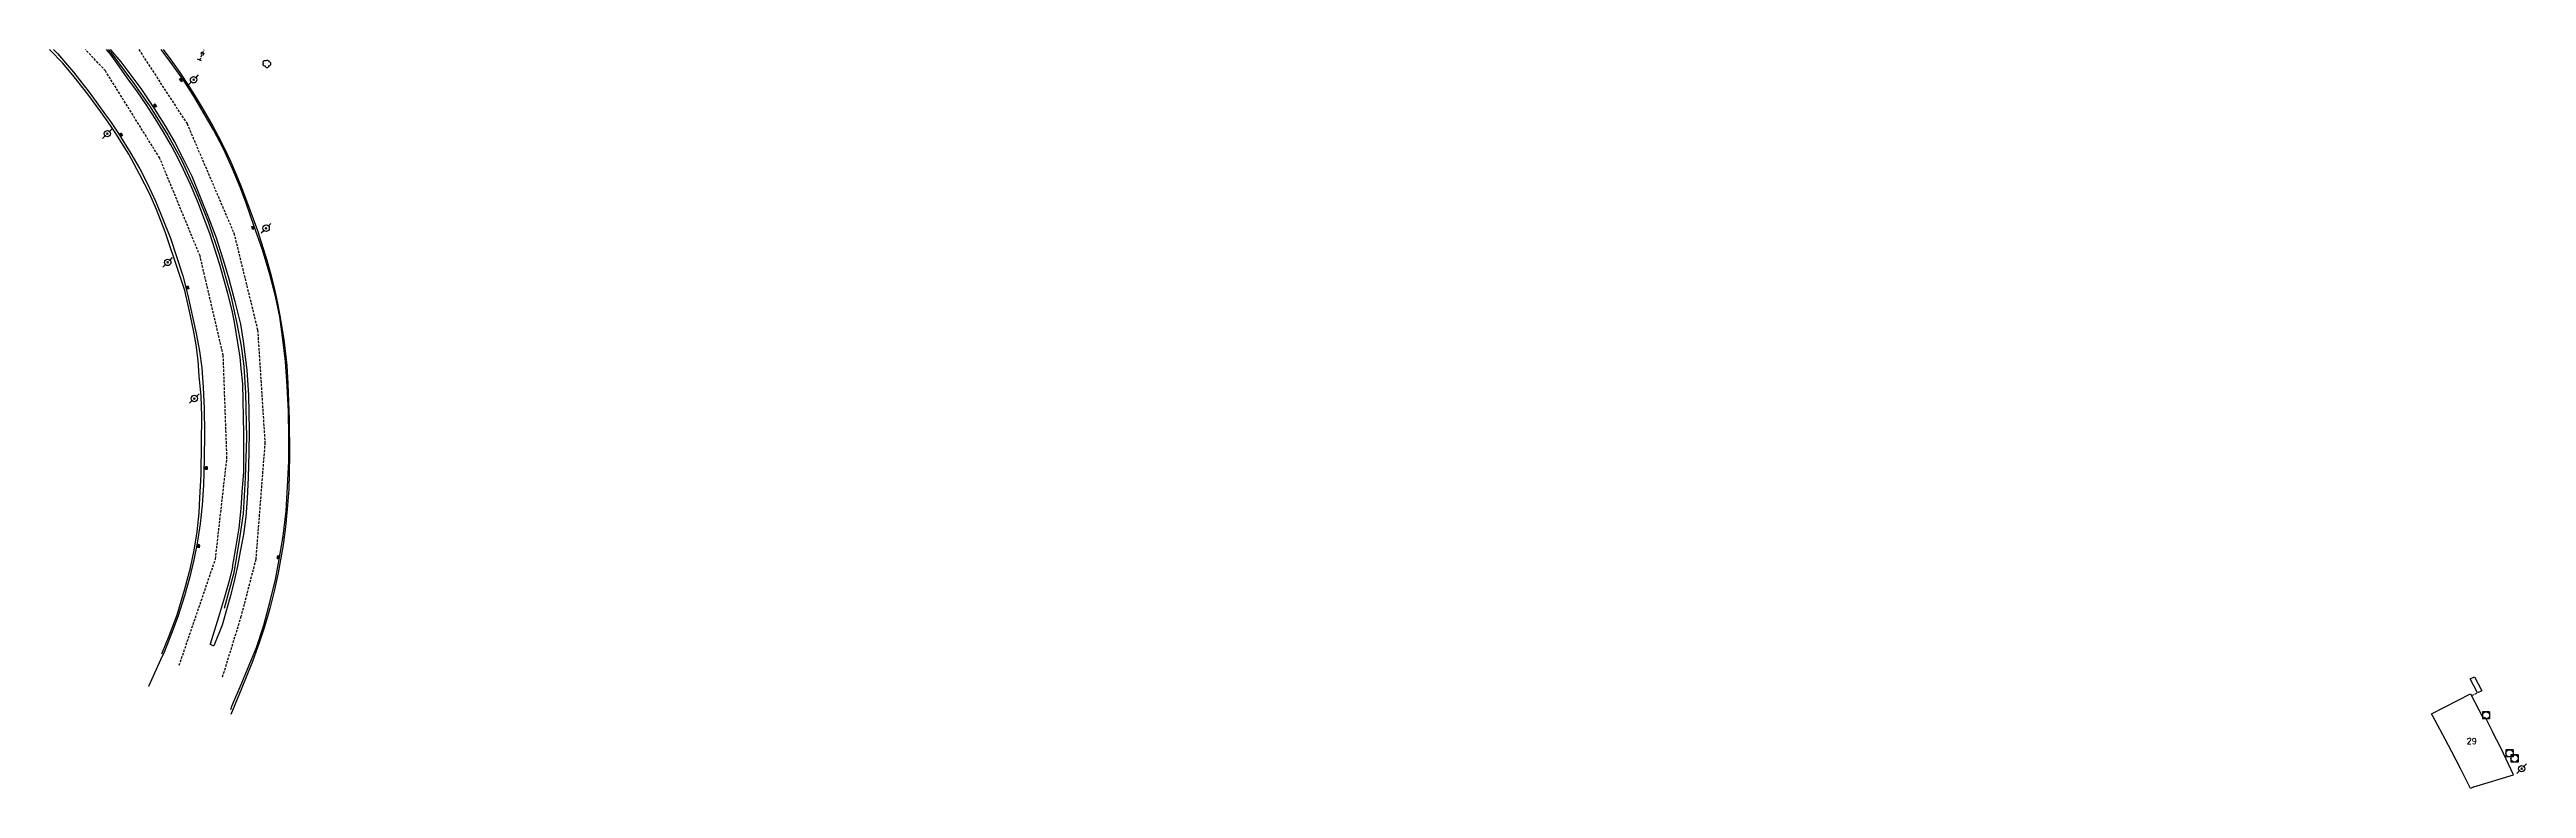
# Model space of a CAD drawing. Header units: millimetres. Extents: x 155999 to 157000, y 121000 to 121826.
# Drawn here: x 156001 to 156519, y 121517 to 121671 of the extents above; entities that cross this region are included whole.
import ezdxf
from ezdxf.enums import TextEntityAlignment as Align

# ---------------------------------------------------------------- set-up
doc = ezdxf.new("R2010")
doc.units = ezdxf.units.MM
doc.linetypes.add('DASHED', pattern=[0.75, 0.5, -0.25])
doc.layers.get('0').update_dxf_attribs({"linetype": 'CONTINUOUS'})
for name, color, linetype in [('W0001', 6, 'DASHED'), ('W0008', 7, 'CONTINUOUS'), ('W0010', 4, 'CONTINUOUS'), ('W0015', 2, 'CONTINUOUS'), ('W0101', 7, 'CONTINUOUS'), ('W0105', 7, 'CONTINUOUS'), ('W0112', 1, 'DASHED'), ('W0120', 7, 'CONTINUOUS'), ('W0220', 5, 'DASHED'), ('W0300', 7, 'CONTINUOUS'), ('W0401', 7, 'CONTINUOUS'), ('W0420', 7, 'CONTINUOUS'), ('W0473', 7, 'CONTINUOUS'), ('W0991', 7, 'CONTINUOUS'), ('W1102', 7, 'CONTINUOUS')]:
    doc.layers.add(name, color=color, linetype=linetype)
doc.styles.get("Standard").update_dxf_attribs({"font": 'romans.shx', "width": 0.85})

# ---------------------------------------------------------------- blocks, each defined once
blk = doc.blocks.new('T473')
for p, q in [((-0.166667, 0.166667), (0.166667, -0.166667)), ((-0.166667, -0.166667), (0.166667, 0.166667)), ((0.500001, 0.500001), (1.000002, 1.000002)), ((-1.000002, -1.000002), (-0.500001, -0.500001))]:
    blk.add_line(p, q)
blk.add_ellipse((0, 0), major_axis=(0.471405, 0.471405), ratio=1, start_param=5.4977871438, end_param=11.780972451)
blk = doc.blocks.new('T401')
for p, q in [((-0.3, 0.3), (0, 0.3)), ((-0.3, -0.25), (-0.3, 0.3)), ((-0.3, 0.15), (0, 0.15)), ((-0.3, 0), (0, 0)), ((0, 0.3), (0, -0.25)), ((-0.3, -0.15), (0, -0.15)), ((-0.3, -0.25), (-0.3, -0.3)), ((-0.3, -0.3), (0, -0.3)), ((0, -0.3), (0, -0.25))]:
    blk.add_line(p, q)
blk = doc.blocks.new('T300')
for p, q in [((-0.8, 0.51), (-0.86, 0.34)), ((-0.86, 0.34), (-0.86, 0.17)), ((-0.86, 0.17), (-0.74, 0.06)), ((-0.69, 0.63), (-0.8, 0.51)), ((-0.8, -0.06), (-0.74, 0.06)), ((-0.74, 0.06), (-0.69, 0.11)), ((-0.57, 0.69), (-0.69, 0.63)), ((-0.46, 0.69), (-0.57, 0.69)), ((-0.29, 0.63), (-0.46, 0.69)), ((-0.29, 0.63), (-0.17, 0.74)), ((-0.23, 0.57), (-0.29, 0.63)), ((-0.17, 0.74), (-0.06, 0.8)), ((-0.06, 0.8), (0.06, 0.8)), ((0.06, 0.8), (0.23, 0.74)), ((0.23, 0.74), (0.34, 0.63)), ((0.34, 0.63), (0.4, 0.51)), ((0.46, 0.46), (0.34, 0.46)), ((0.4, 0.51), (0.4, 0.46)), ((0.57, 0.4), (0.46, 0.46)), ((0.57, 0.4), (0.69, 0.29)), ((0.69, 0.29), (0.74, 0.17)), ((0.74, 0.06), (0.69, -0.17)), ((0.74, 0.17), (0.74, 0.06)), ((-0.8, -0.17), (-0.8, -0.06)), ((-0.8, -0.23), (-0.8, -0.17)), ((-0.74, -0.34), (-0.8, -0.23)), ((-0.69, -0.4), (-0.74, -0.34)), ((-0.51, -0.46), (-0.69, -0.4)), ((-0.4, -0.46), (-0.51, -0.46)), ((-0.4, -0.46), (-0.34, -0.46)), ((-0.34, -0.46), (-0.34, -0.4)), ((-0.34, -0.51), (-0.34, -0.46)), ((-0.29, -0.63), (-0.34, -0.51)), ((-0.17, -0.74), (-0.29, -0.63)), ((-0.06, -0.8), (-0.17, -0.74)), ((0.06, -0.8), (-0.06, -0.8)), ((0.17, -0.74), (0.06, -0.8)), ((0.23, -0.69), (0.17, -0.74)), ((0.29, -0.46), (0.23, -0.46)), ((0.29, -0.63), (0.23, -0.69)), ((0.46, -0.4), (0.29, -0.46)), ((0.34, -0.51), (0.29, -0.63)), ((0.34, -0.51), (0.34, -0.46)), ((0.57, -0.34), (0.46, -0.4)), ((0.63, -0.29), (0.57, -0.34)), ((0.69, -0.17), (0.63, -0.29))]:
    blk.add_line(p, q)
blk = doc.blocks.new('t220o')
at = {"color": 0, "linetype": 'Continuous'}
for p, q in [((-0.25, 0.25), (0.25, 0.25)), ((-0.25, -0.25), (0.25, -0.25))]:
    blk.add_line(p, q, dxfattribs=at)
blk = doc.blocks.new('T420')
for p, q in [((0.75, 0.75), (-0.75, 0.75)), ((-0.75, 0.75), (-0.75, -0.75)), ((0.75, 0.75), (0.75, -0.75)), ((0.75, -0.75), (-0.75, -0.75))]:
    blk.add_line(p, q)
blk.add_ellipse((0, 0), major_axis=(-0.53, 0.53), ratio=1, start_param=3.926991, end_param=10.210176)

msp = doc.modelspace()

# ---------------------------------------------------------------- linework, layer by layer
at = {"layer": 'W0001'}
for points in [[(156014, 121664.89), (156012.97, 121666.55), (156008.8, 121671)], [(156019.92, 121671), (156030, 121655.54), (156039.8, 121632.68), (156044.75, 121612.45), (156046.27, 121588.96), (156044.36, 121564.59), (156041.27, 121552.66), (156037.34, 121539.92), (156037.34, 121539.92)], [(156028.37, 121542.49), (156028.37, 121542.49), (156035.94, 121564.67), (156038.34, 121585.74), (156037.57, 121607.17), (156032.72, 121627.93), (156024.29, 121648.36), (156014, 121664.89)]]:
    msp.add_lwpolyline(points, dxfattribs=at)
at = {"layer": 'W0008'}
for points in [[(156002.1, 121671), (156002.93, 121670.19), (156006.32, 121666.3), (156009.77, 121661.84), (156013.01, 121657.41), (156014, 121655.97)], [(156014, 121670.02), (156013.21, 121670.99), (156013.2, 121671)], [(156013.94, 121671), (156014, 121670.92)], [(156014, 121670.92), (156016.16, 121668.43), (156020.33, 121662.9), (156023.16, 121658.67), (156025.49, 121654.97), (156027.54, 121651.45), (156029.23, 121648.22), (156030.99, 121644.56), (156032.71, 121640.43), (156034.44, 121636.12), (156035.99, 121631.95), (156037.55, 121627.14), (156038.72, 121623.17), (156039.99, 121618.42), (156041.15, 121613.67), (156041.74, 121610.15), (156042.48, 121604.07), (156042.86, 121598.9), (156043, 121591.52), (156042.9, 121586.87), (156042.78, 121581.7), (156042.53, 121577.29), (156042.28, 121573.45), (156041.78, 121569.81), (156041.1, 121566.22), (156040.54, 121563.18)], [(156049.13, 121563.8), (156050.08, 121569.44), (156050.69, 121574.64), (156051, 121579.84), (156051.24, 121585.13), (156051.28, 121590.24), (156051.17, 121595.49), (156050.93, 121600.76), (156050.54, 121605.88), (156049.96, 121611.07), (156049.4, 121615.2), (156048.51, 121619.56), (156047.24, 121624.32), (156045.67, 121629.38), (156044.03, 121634.1), (156042.34, 121638.95), (156041.07, 121642.3), (156039.49, 121646.13), (156037.59, 121650.25), (156035.53, 121654.22), (156031.44, 121661.3), (156029.25, 121664.62), (156026.63, 121668.29), (156024.61, 121671)], [(156039.5, 121562.99), (156040.2, 121566.91), (156040.86, 121571.14), (156041.31, 121575.25), (156041.52, 121578.66), (156041.86, 121582.9), (156041.85, 121590.78), (156041.82, 121594.35), (156041.63, 121601.22), (156041.34, 121604.41), (156041.11, 121606.77), (156040.71, 121609.41), (156039.94, 121614.14), (156039.41, 121616.53), (156038.54, 121620.08), (156036.89, 121626.1), (156034.79, 121632.63), (156033.53, 121635.87), (156032.42, 121638.87), (156030.76, 121642.85), (156029.2, 121646.12), (156027.88, 121648.82), (156026.57, 121651.26), (156025.03, 121653.88), (156023.32, 121656.58), (156021.48, 121659.51), (156019.63, 121662.2), (156017.48, 121665.07), (156015.38, 121668.11), (156014, 121670.02)], [(156014, 121655.97), (156015.72, 121653.49), (156018.26, 121649.32), (156020.16, 121646.08), (156021.71, 121643.09), (156023.48, 121639.19), (156026.56, 121631.64), (156029.1, 121623.75), (156030.18, 121619.68), (156031.89, 121611.72), (156032.63, 121608.02), (156033.12, 121604.56), (156033.39, 121600.49), (156033.56, 121596.1), (156033.63, 121590.92), (156033.56, 121585.58), (156033.41, 121580.06), (156033.19, 121575.88), (156032.75, 121572.01), (156032.12, 121567.97), (156031.4, 121564.51), (156030.57, 121560.96), (156029.45, 121556.98), (156028.16, 121552.82)], [(156039.5, 121562.99), (156038.79, 121560.15), (156037.84, 121556.71), (156036.6, 121552.55), (156034.81, 121546.93)], [(156040.54, 121563.18), (156039.95, 121560.38), (156039.13, 121557.26), (156038.26, 121554.07), (156037.34, 121550.89), (156035.57, 121546.57)], [(156039.12, 121533.28), (156039.38, 121533.95), (156041.32, 121538.49), (156043.8, 121544.51), (156044.48, 121546.18), (156046.03, 121550.88), (156047.4, 121555.91), (156048.45, 121560.37), (156049.13, 121563.8)], [(156028.16, 121552.82), (156026.78, 121549.13), (156025.15, 121545.04), (156024.82, 121544.4), (156021.94, 121538.08), (156021.94, 121538.08)]]:
    msp.add_lwpolyline(points, dxfattribs=at)
at = {"layer": 'W0010'}
for points in [[(156014, 121655.13), (156012.02, 121657.99), (156009.3, 121661.7), (156006.42, 121665.31), (156004.04, 121668.16), (156001.32, 121670.97), (156001.29, 121671)], [(156014, 121670.5), (156013.57, 121671)], [(156014.08, 121670.4), (156014, 121670.5)], [(156014.08, 121670.4), (156018.92, 121663.89), (156022.29, 121659.07), (156025.98, 121653.16), (156028.92, 121647.84), (156031.98, 121641.12), (156034.43, 121635.05), (156036.71, 121628.21), (156039.16, 121619.6), (156040.38, 121613.85), (156041.32, 121609.09), (156041.9, 121604.91), (156042.25, 121599.26), (156042.42, 121589.94), (156042.15, 121581.65), (156041.76, 121574.11), (156040.98, 121569), (156039.75, 121561.81), (156037.73, 121554.37)], [(156025.05, 121671), (156026.59, 121668.89), (156028.48, 121666.21), (156030.36, 121663.35), (156031.89, 121660.95), (156033.37, 121658.49), (156035.37, 121655.03), (156036.5, 121652.91), (156037.82, 121650.38), (156039.05, 121647.74), (156040.25, 121644.95), (156041.26, 121642.56), (156042.25, 121640.02), (156044.7, 121633.21), (156046.67, 121627.07), (156047.58, 121623.77), (156048.34, 121620.68), (156048.93, 121618.08), (156049.42, 121615.42), (156050.2, 121610.49), (156050.6, 121607.53), (156050.83, 121605.04), (156051.09, 121601.24), (156051.23, 121597.48), (156051.32, 121593.79), (156051.44, 121586.51), (156051.35, 121582.69), (156051.24, 121579.22), (156050.95, 121575.05), (156050.56, 121571.4), (156050.07, 121567.65), (156049.56, 121564.51), (156049.03, 121561.8)], [(156027.95, 121553), (156029.57, 121558.43), (156030.73, 121562.85), (156031.51, 121566.54), (156032.11, 121570.37), (156032.51, 121574.29), (156032.7, 121577.41), (156032.95, 121582.29), (156033.02, 121588.89), (156033.1, 121594.41), (156032.95, 121598.72), (156032.57, 121602.85), (156032.32, 121606.11), (156031.92, 121609.41), (156031.37, 121612.43), (156030.49, 121616.4), (156029.58, 121620.71), (156028.18, 121624.86), (156025.46, 121632.94), (156023.64, 121637.59), (156022.21, 121640.79), (156020.11, 121645.03), (156017.84, 121649.15), (156015.14, 121653.49), (156014, 121655.13)], [(156049.03, 121561.8), (156048.22, 121557.96), (156047.28, 121554.36), (156046.15, 121550.52), (156045.08, 121547.18), (156043.65, 121543.29), (156042.33, 121539.98), (156040.79, 121536.28), (156039.16, 121532.24)], [(156024.77, 121544.87), (156026.27, 121548.63), (156027.95, 121553)]]:
    msp.add_lwpolyline(points, dxfattribs=at)
at = {"layer": 'W0015'}
msp.add_lwpolyline([(156034.79, 121546.89), (156034.79, 121546.89), (156034.79, 121546.89), (156034.79, 121546.89), (156034.79, 121546.89), (156034.81, 121546.93), (156035.56, 121546.56), (156035.56, 121546.56), (156035.56, 121546.56)], dxfattribs=at)
at = {"layer": 'W0101'}
for points in [[(156503.03, 121524.41), (156501.62, 121527.05), (156499.04, 121531.9), (156498.81, 121532.34), (156506.93, 121536.56)], [(156506.93, 121536.56), (156509.57, 121531.45), (156509.97, 121531.66), (156511.54, 121528.62)], [(156515.92, 121519.65), (156513.34, 121525.16), (156511.54, 121528.62)], [(156507.65, 121517.14), (156506.94, 121516.79), (156504.87, 121520.97), (156503.03, 121524.41)]]:
    msp.add_lwpolyline(points, dxfattribs=at)
at = {"layer": 'W0105'}
msp.add_lwpolyline([(156507.73, 121540.09), (156509.29, 121537.15), (156508.37, 121536.75), (156506.88, 121539.64)], close=True, dxfattribs=at)
at = {"layer": 'W0112'}
msp.add_lwpolyline([(156507.14, 121536.16), (156508.37, 121536.75)], dxfattribs=at)
at = {"layer": 'W0120'}
msp.add_lwpolyline([(156033.05, 121668.64), (156032.67, 121668.79), (156032.19, 121668.99)], dxfattribs=at)
at = {"layer": 'W0220'}
msp.add_lwpolyline([(156032.67, 121668.79), (156033.59, 121671)], dxfattribs=at)
at = {"layer": 'W1102'}
msp.add_lwpolyline([(156507.65, 121517.14), (156515.92, 121519.65)], dxfattribs=at)

# ---------------------------------------------------------------- block references
at = {"layer": 'W0220', "rotation": 67.3102173082764}
msp.add_blockref('t220o', (156033.25, 121670.17), dxfattribs=at)
at = {"layer": 'W0300'}
msp.add_blockref('T300', (156046.72, 121667.99), dxfattribs=at)
at = {"layer": 'W0401'}
for p, rotation in [((156028.86, 121664.77), 35.49194785303471), ((156023.23, 121659.21), 213.7932574946522), ((156016.14, 121653.16), 211.3639777729321), ((156043.89, 121633.88), 19.14225082920839), ((156030.02, 121621.28), 194.9603632357977), ((156033.89, 121583.64), 178.4849087689731), ((156032.28, 121567.39), 168.2058702190758), ((156049.19, 121565.03), 350.4321779493187)]:
    msp.add_blockref('T401', p, dxfattribs=dict(at, rotation=rotation))
at = {"layer": 'W0420'}
for p in [(156510.18, 121532.05), (156515.06, 121524.13), (156516.12, 121523.05)]:
    msp.add_blockref('T420', p, dxfattribs=at)
at = {"layer": 'W0473'}
for p in [(156031.38, 121664.7), (156013.36, 121653.45), (156046.52, 121633.72), (156025.97, 121626.58), (156031.53, 121598.17), (156517.61, 121520.91)]:
    msp.add_blockref('T473', p, dxfattribs=at)

# ---------------------------------------------------------------- texts
at = {"layer": 'W0991'}
msp.add_text('29', height=1.25, dxfattribs=at).set_placement((156507.19, 121526.67), align=Align.MIDDLE_CENTER)

doc.saveas('drawing.dxf')
